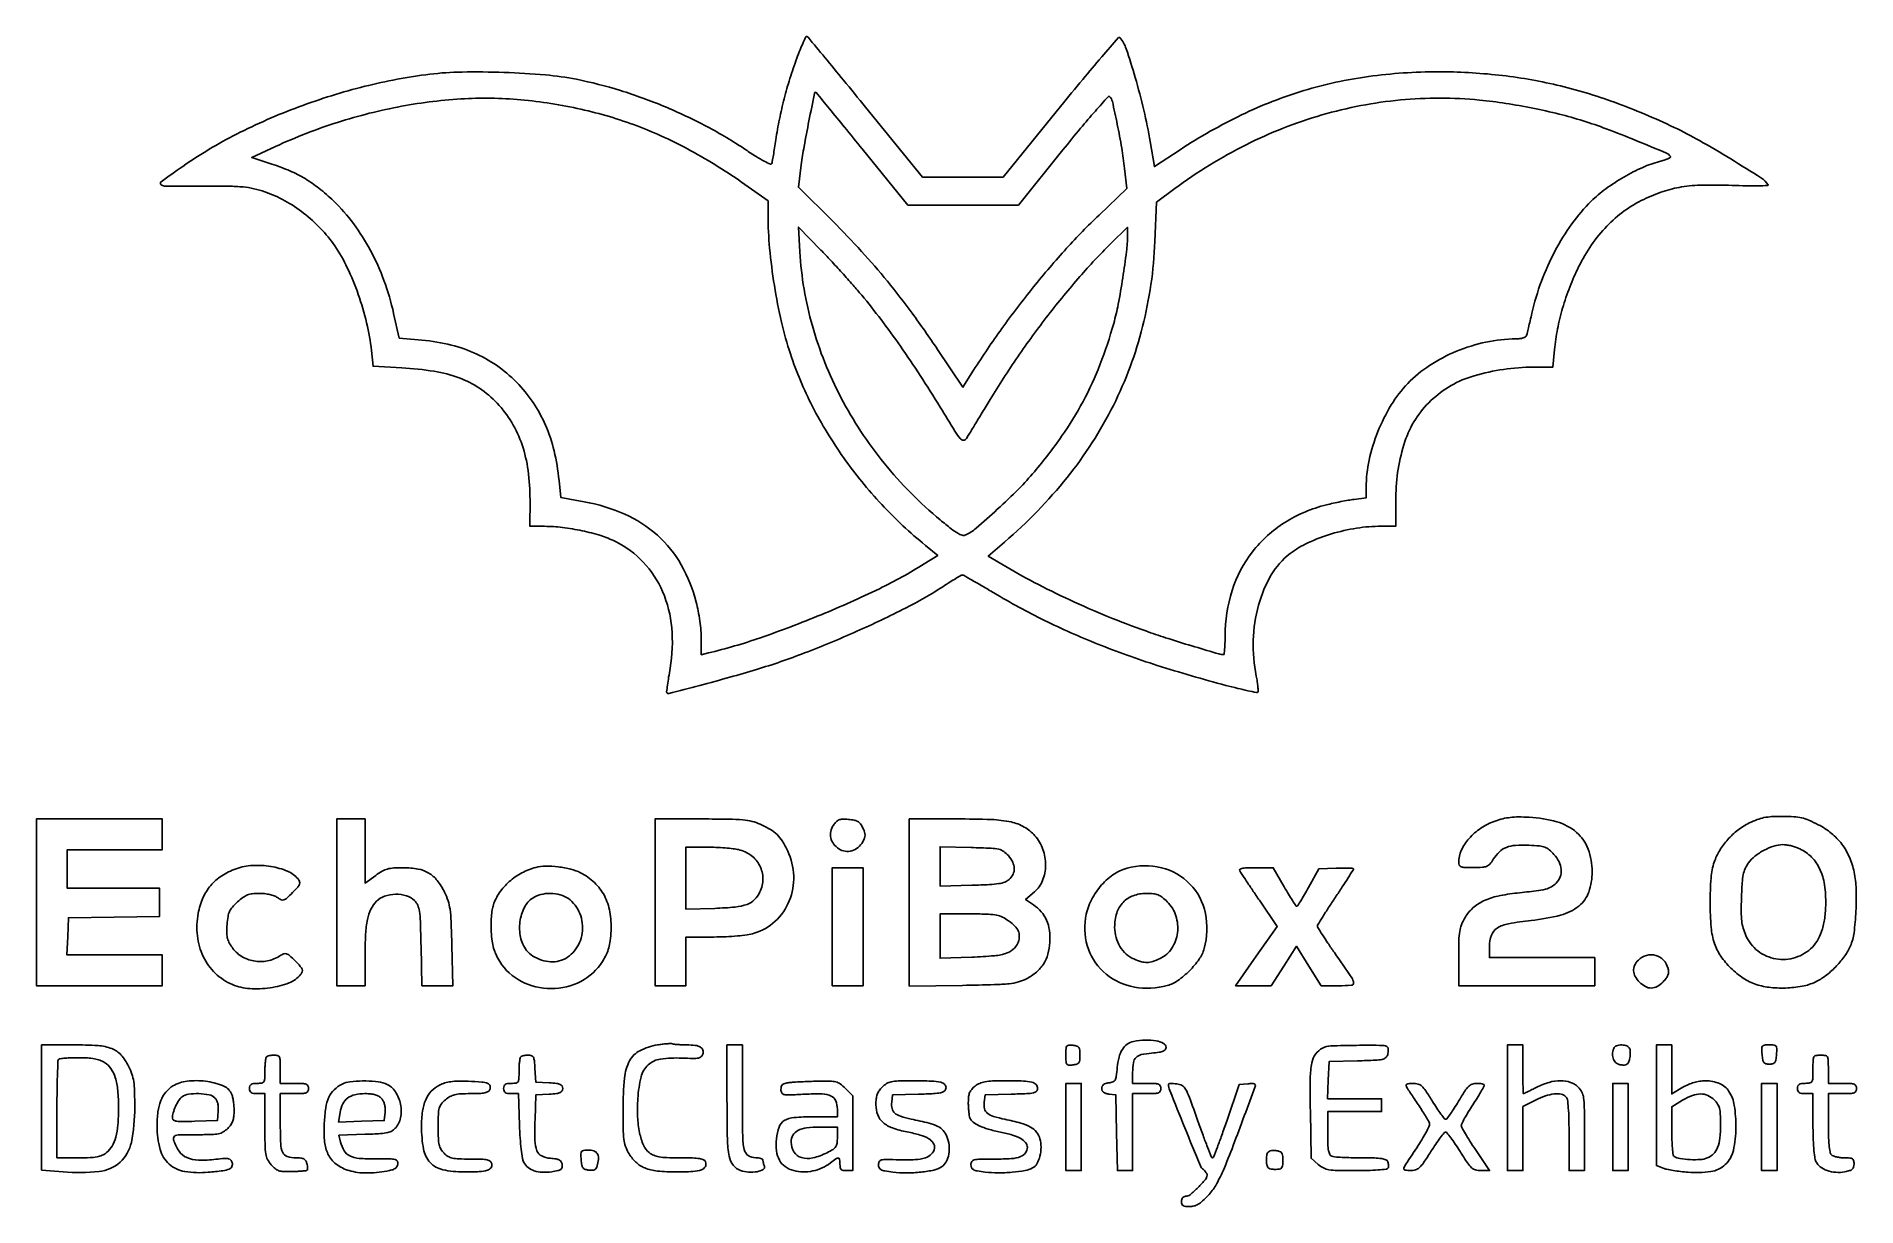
# Model space of a CAD drawing. Extents: x 777 to 1486, y 441 to 897.
import ezdxf

# ---------------------------------------------------------------- set-up
doc = ezdxf.new("R2010")
doc.units = 0

msp = doc.modelspace()

# ---------------------------------------------------------------- linework, layer by layer
for points in [[(1073.19569, 888.262459, 0.012359), (1070.51226, 880.387193, 0.012943), (1068.265485, 872.508637, 0.013014), (1066.440251, 864.566337, 0.01282), (1065.020511, 856.5, -0.002096), (1064.535026, 853.347027, -0.002808), (1064.066754, 850.492298, -0.001948), (1063.651434, 848.102895, -0.029329), (1063.455279, 847.28229, -0.451446), (1062.896629, 847.02648, -0.016535), (1060.538447, 848.170757, -0.018553), (1057.377985, 849.988447, -0.00797), (1053.293776, 852.635066, 0.025854), (1038.169832, 861.684762, 0.023298), (1021.666523, 869.473057, 0.023281), (1004.497032, 875.697533, 0.025712), (987.378566, 880.065478, 0.028526), (975.30712, 881.78362, 0.01238), (959.115584, 882.749579, 0.012416), (942.795118, 882.912768, 0.026647), (930.241229, 882.056344, 0.031362), (904.892863, 877.336275, 0.027564), (879.188944, 869.331083, 0.027963), (854.949285, 858.710846, 0.035529), (834, 846.156573, 0.003212), (825.599001, 840.192754, 0.457102), (825.502432, 839.117217, 0.202414), (826.93822, 838.504375, 0.001239), (841.41072, 838.482502, -0.003465), (851.962988, 838.419573, -0.019451), (857.598779, 838.127425, -0.033407), (861.716053, 837.473634, -0.027375), (866, 836.24639, -0.042989), (873.728397, 832.798202, -0.038263), (881.079088, 827.960395, -0.037823), (887.689889, 821.994368, -0.039613), (893.215526, 815.186744, -0.039904), (898.106539, 806.701036, -0.026594), (902.37442, 796.316227, -0.025983), (905.635104, 785.178411, -0.031005), (907.495011, 774.398636), (908.161872, 768.297272), (919.330936, 767.67949, -0.025515), (931.91842, 766.336704, -0.049243), (941.712471, 763.776328, -0.058686), (949.625644, 759.743325, -0.057612), (956.439939, 753.960756, -0.053289), (962.158317, 746.368634, -0.052829), (966.162528, 737.717863, -0.048466), (968.506129, 727.757607, -0.033971), (969.270421, 716.25), (969.254046, 706), (974.877023, 705.965112, -0.029077), (981.919964, 705.511324, -0.021967), (989.56562, 704.227158, -0.022373), (996.794093, 702.342331, -0.039435), (1002.524222, 700.06269, -0.090309), (1013.387697, 692.014861, -0.086504), (1020.912448, 680.541971, -0.080251), (1024.483611, 666.424085, -0.064103), (1023.848255, 650.71914, 0.003716), (1023.269857, 647.158434, 0.00589), (1022.83307, 644.099245, 0.001803), (1022.496968, 641.455078, 0.209333), (1022.594127, 641.129352, 0.287528), (1023.327645, 640.895794, 0.000601), (1035.379829, 644.010408, 0.004311), (1047.158173, 647.178017, 0.006245), (1057.5, 650.194781, 0.01765), (1076.226179, 656.642763, 0.012894), (1096.551876, 665.061901, 0.013079), (1115.56012, 674.118626, 0.025854), (1130.04042, 682.457527, -0.00373), (1132.776049, 684.198391, -0.005674), (1135.180397, 685.665649, -0.002318), (1137.252861, 686.885345, -0.132595), (1137.677611, 687, -0.12896), (1138.122336, 686.883357, -0.000902), (1141.551726, 684.943377, -0.003406), (1145.469371, 682.682421, -0.002164), (1150.002126, 679.998729, 0.020582), (1169.608956, 669.345048, 0.019359), (1190.424655, 660.102556, 0.017703), (1213.597361, 651.807558, 0.012227), (1240.345968, 644.002859, 0.005106), (1244.926341, 642.837033, 0.008107), (1248.872826, 641.942871, 0.003), (1252.248926, 641.2564, 0.250022), (1252.738806, 641.405472, 0.212876), (1252.909532, 641.851045, 0.010419), (1252.789324, 643.463316, 0.015382), (1252.54108, 645.422773, 0.010353), (1252.142838, 647.642953, -0.057673), (1250.983207, 661.586693, -0.059506), (1253.06746, 675.273948, -0.064451), (1258.024244, 687.040093, -0.098497), (1265.334995, 695.311979, -0.054365), (1272.454577, 699.599196, -0.035256), (1281.44807, 703.014276, -0.034105), (1291.253416, 705.250661, -0.039017), (1300.837968, 706.000392), (1306.5, 706.000785), (1306.532622, 717.250392, -0.079464), (1310.077395, 739.009057, -0.123806), (1320.219389, 754.956389, -0.119009), (1337.039588, 764.611276, -0.070013), (1360.106401, 767.965112), (1367.712801, 768), (1368.344015, 774.791609, -0.025153), (1369.500097, 782.822709, -0.02259), (1371.486511, 790.9953, -0.022157), (1374.249802, 799.118004, -0.021874), (1377.731548, 807, -0.035079), (1382.762666, 815.590117, -0.041844), (1388.689044, 822.865055, -0.043782), (1395.486366, 828.779435, -0.04582), (1403.111156, 833.31857, -0.030178), (1410.711493, 836.398848, -0.042126), (1417.831502, 838.145094, -0.034801), (1426.105558, 838.864563, -0.013645), (1437.566171, 838.748515, 0.005021), (1443.063599, 838.597995, 0.008835), (1447.608785, 838.599531, 0.003758), (1451.336958, 838.694705, 0.57633), (1451.500332, 838.999463, 0.113382), (1448.92092, 841.610146, 0.004121), (1436.985422, 849.049659, 0.008388), (1424.759633, 856.251869, 0.017714), (1415, 861.334913, 0.023713), (1391.719865, 871.104294, 0.029672), (1369.280042, 877.814832, 0.030442), (1346.69603, 881.700574, 0.027388), (1322.990991, 883, 0.034008), (1295.916717, 881.156368, 0.039379), (1270.673988, 875.651982, 0.039126), (1246.470634, 866.219065, 0.032828), (1222.5, 852.63817), (1212.5, 846.070711), (1210.84974, 855.785356, 0.015645), (1208.369481, 868.048938, 0.0134), (1205.012313, 880.789788, 0.010289), (1201.488048, 891.983551, 0.098694), (1199.006066, 896.294941, 0.454861), (1198.458228, 896.293803, 0.000871), (1191.945061, 888.765042, 0.004621), (1184.571812, 880.050418, 0.002751), (1175.945893, 869.544941), (1153.581667, 842), (1137.85663, 842), (1122.131592, 842), (1099.960545, 869.25, 0.000969), (1091.411364, 879.716153, 0.001572), (1084.101869, 888.57241, 0.0002), (1077.567631, 896.432433, 0.128078), (1077.107372, 896.762459, 0.38884), (1076.742138, 896.618949, 0.005851), (1075.676939, 894.373848, 0.012208), (1074.483055, 891.603403, 0.007339)], [(967.144045, 871.950865, -0.03144), (990.545526, 868.082521, -0.035694), (1012.275839, 861.407232, -0.034958), (1033.214078, 851.568278, -0.028034), (1054.25, 838.226269), (1062, 832.678527), (1062.000836, 827.089263, 0.023603), (1062.609421, 814.245205, 0.016242), (1064.456018, 799.786302, 0.016245), (1067.236374, 785.483225, 0.023676), (1070.684084, 773.113578, 0.039462), (1079.290473, 752.646322, 0.034429), (1091.354493, 732.780991, 0.033897), (1106.251894, 714.447448, 0.035233), (1123.310927, 698.547995), (1128.121855, 694.659225), (1122.810927, 691.327492, -0.027745), (1105.348627, 681.678635, -0.014452), (1082.629975, 671.521525, -0.014424), (1059.035909, 662.568428, -0.024395), (1038.75, 656.624007), (1036, 655.961896), (1036, 662.320985, 0.023323), (1035.860603, 665.307746, 0.011522), (1035.419713, 669.080992, 0.011408), (1034.781364, 672.982549, 0.016351), (1034.024555, 676.403989, 0.066711), (1028.128208, 691.012991, 0.081093), (1018.873456, 702.48865, 0.078771), (1006.212608, 710.658869, 0.058794), (990.3059, 715.551576), (981.254934, 717.207472), (980.581815, 723.853736, 0.033223), (978.644044, 735.324187, 0.043867), (975.296226, 745.377528, 0.046473), (970.439335, 754.225661, 0.045455), (964, 762.095839, 0.047102), (956.164869, 768.696312, 0.04961), (947.362585, 773.583077, 0.046673), (937.295942, 776.856457, 0.034208), (925.681133, 778.644179), (918.342606, 779.264511), (916.159992, 788.882256, 0.031858), (912.390689, 801.660158, 0.03521), (907.126313, 813.418975, 0.036743), (900.511299, 823.858849, 0.042277), (892.712105, 832.702265, 0.022887), (887.075361, 837.624083, 0.033225), (881.647007, 841.382618, 0.033083), (875.750731, 844.40026, 0.022425), (868.691973, 847.073717), (860.852216, 849.647434), (870.176108, 853.933329, -0.030438), (894.333415, 863.303266, -0.031369), (919.209461, 869.56071, -0.032437), (943.810619, 872.498728, -0.038763)], [(1098.61316, 853), (1116.445331, 831), (1137.972665, 831.054475), (1159.5, 831.108949), (1176.871122, 852.633352, -0.003952), (1183.723891, 860.988576, -0.007128), (1189.489813, 867.709287, -0.002131), (1194.443786, 873.271774, -0.429982), (1195.110379, 873.289621, -0.142767), (1196.11338, 871.461386, -0.003941), (1198.023228, 862.513355, -0.008956), (1199.74898, 853.265495, -0.014603), (1200.841914, 845.35966), (1201.695422, 837.5), (1190.906103, 827.211469, 0.018398), (1178.269479, 814.240984, 0.014079), (1165.399404, 799.18901, 0.013789), (1153.074448, 783.032835, 0.015203), (1142.070783, 766.729504), (1137.885861, 760.103149), (1128.033485, 774.801574, 0.010153), (1118.1033, 788.984733, 0.013562), (1108.489646, 801.416734, 0.013931), (1098.432666, 813.04114, 0.011759), (1087.172371, 824.779661), (1073.820101, 838.059323), (1074.940136, 846.779661, -0.012517), (1076.035692, 853.894908, -0.004655), (1077.918789, 863.840921, -0.000655), (1080.075867, 874.607217, -0.357046), (1080.555792, 875, -0.22449), (1080.70593, 874.929014, -0.000048), (1085.953037, 868.5375, -0.000958), (1091.759538, 861.435509, -0.000579)], [(1339.144045, 871.97414, -0.013054), (1349.339558, 870.694639, -0.011668), (1359.845642, 868.844832, -0.01181), (1370.103038, 866.537766, -0.014527), (1379.548102, 863.883996, -0.014741), (1388.448184, 860.811217, -0.006467), (1400.055589, 856.244192, -0.002), (1411.956057, 851.32756, -0.156621), (1413.487113, 850.020852, -0.408236), (1413.402319, 849.644488, -0.034306), (1412.442421, 849.113294, -0.03044), (1411.024538, 848.55355, -0.017116), (1409.245373, 848.040201, 0.044016), (1402.718851, 845.770742, 0.025847), (1395.359614, 841.992539, 0.025617), (1388.290912, 837.389473, 0.037447), (1382.628075, 832.587773, 0.042312), (1375.092253, 823.786107, 0.034028), (1368.51849, 813.194443, 0.03289), (1363.227371, 801.399493, 0.032785), (1359.522071, 789, -0.001007), (1358.83798, 786.036288, -0.001326), (1358.201389, 783.335938, -0.000958), (1357.657415, 781.074778, -0.012817), (1357.434791, 780.25, -0.197067), (1357.037828, 779.757518, -0.050847), (1356.079417, 779.350471, -0.042999), (1354.781532, 779.068302, -0.029735), (1353.281385, 778.965112, 0.049778), (1341.644508, 777.695191, 0.045688), (1330.132749, 774.140693, 0.04657), (1319.682077, 768.648459, 0.057245), (1311.197462, 761.627121, 0.054343), (1304.71733, 753.217695, 0.041952), (1299.532427, 742.859778, 0.041858), (1296.137914, 731.751934, 0.053279), (1295, 721.103431), (1295, 717.122546), (1290.25, 716.46584, 0.009981), (1288.00415, 716.109523, 0.004771), (1285.132812, 715.566687, 0.004728), (1282.143985, 714.942611, 0.006716), (1279.5, 714.327077, 0.079309), (1263.270713, 707.456861, 0.088724), (1250.696557, 696.073838, 0.087969), (1242.772853, 680.950153, 0.076418), (1240.014781, 663.25, -0.007167), (1239.969263, 660.470138, -0.011902), (1239.841557, 658.129688, -0.005567), (1239.668618, 656.201426, -0.385052), (1239.44584, 656, -0.071544), (1237.525686, 656.276163, -0.001467), (1228.17909, 659.051276, -0.003921), (1218.781918, 661.951958, -0.006726), (1211, 664.536787, -0.012059), (1196.135352, 670.102398, -0.011551), (1181.339171, 676.453884, -0.011847), (1167.277245, 683.285991, -0.014955), (1154.625967, 690.294159), (1147.751934, 694.375305), (1154.125967, 699.84766, 0.045973), (1178.51031, 725.020703, 0.053462), (1196.508471, 753.052117, 0.054545), (1207.890637, 783.758469, 0.051246), (1212.67623, 816.857151), (1213.309114, 832.214302), (1220.430325, 837.480686, -0.042546), (1248.191868, 854.567518, -0.046011), (1277.741693, 866.189912, -0.047011), (1308.322002, 872.033754, -0.04844)], [(1098.493384, 795.9432, -0.011404), (1105.994635, 786.500636, -0.009395), (1113.5715, 776.102804, -0.008806), (1121.244844, 764.724525, -0.007255), (1129.036617, 752.329698, 0.002051), (1134.769411, 742.995974, 0.036281), (1136.846122, 740.13227, 0.219824), (1138.127085, 739.532232, 0.262575), (1139.275882, 740.172185, 0.000827), (1140.193937, 741.678565, 0.000069), (1142.567887, 745.589587, 0.000092), (1145.398297, 750.255996, 0.000071), (1148.483104, 755.345558, -0.014669), (1159.225962, 771.955941, -0.013841), (1171.126477, 788.23987, -0.014276), (1183.440333, 803.240793, -0.019516), (1195.417323, 815.971112), (1202, 822.442223), (1202, 819.272328, -0.0309), (1201.60827, 812.939776, -0.007922), (1200.181907, 802.774437, -0.00838), (1198.384871, 792.430337, -0.021197), (1196.636056, 785, -0.024258), (1191.271267, 768.921533, -0.030195), (1184.691436, 754.60945, -0.029805), (1176.359125, 741.04609, -0.022655), (1165.718355, 727.215524, -0.021143), (1159.613653, 720.574745, -0.010223), (1151.281423, 712.580339, -0.007655), (1143.031904, 705.213199, -0.070527), (1139.011794, 702.620372, -0.175206), (1137.659128, 702.504959, -0.067035), (1135.88984, 703.243934, -0.034382), (1133.331572, 704.987574, -0.007047), (1129.080737, 708.432659, -0.048249), (1107.246727, 730.539044, -0.05015), (1090.373067, 756.150405, -0.0513), (1079.240281, 784.036607, -0.055473), (1074.393447, 812.878371), (1073.857342, 822.5), (1082.544701, 813.5838, -0.005729), (1086.398737, 809.536489, -0.003604), (1090.813163, 804.723941, -0.003617), (1095.088229, 799.926035, -0.006618)], [(894, 559.5), (894, 527), (899.5, 527), (905, 527), (905.023857, 538.25, -0.01129), (905.24323, 547.130081, -0.038631), (905.95993, 552.856898, -0.060571), (907.2953, 556.850128, -0.08563), (909.452934, 559.907479, -0.113754), (912.654674, 561.909744, -0.077865), (916.891981, 562.667294, -0.078869), (921.101611, 562.091587, -0.123488), (924.222222, 560.224989, -0.089671), (925.516213, 558.36226, -0.070852), (926.211547, 556.004745, -0.02828), (926.568153, 551.99941, -0.002888), (926.820393, 542.474989), (927.140786, 527), (933.189869, 527), (939.238953, 527), (938.837683, 542.76738, 0.00385), (938.529146, 552.073161, 0.024151), (938.105839, 556.809677, 0.044032), (937.340826, 560.145508, 0.036668), (935.968206, 563.515935, 0.051751), (933.117081, 568.028814, 0.092241), (929.825456, 570.915608, 0.088927), (925.628418, 572.488772, 0.045339), (920.002155, 573, 0.01483), (916.162681, 572.886098, 0.052782), (913.738913, 572.483056, 0.062446), (911.66925, 571.620249, 0.026808), (909.150038, 569.993728), (905, 566.987455), (905, 579.493728), (905, 592), (899.5, 592), (894, 592)], [(1018, 559.5), (1018, 527), (1024, 527), (1030, 527), (1030, 536.5), (1030, 546), (1040.818499, 546, 0.010364), (1045.611369, 546.099357, 0.012926), (1050.054107, 546.398829, 0.014143), (1053.85659, 546.862886, 0.034751), (1056.602754, 547.474671, 0.115681), (1064.786799, 552.149807, 0.109195), (1070.247675, 560.06522, 0.105539), (1071.976255, 569.779943, 0.101574), (1069.631966, 579.5, 0.02706), (1067.572756, 583.330859, 0.06229), (1065.540109, 585.887326, 0.061485), (1062.923544, 587.883958, 0.025796), (1058.982017, 589.923053, 0.046892), (1055.794154, 591.022549, 0.037081), (1052.194406, 591.619303, 0.019143), (1046.786332, 591.900092, 0.003097), (1036.25, 591.978038), (1018, 592)], [(1087.448607, 589.561908, 0.093219), (1086.423405, 587.096894, 0.109665), (1086.449196, 584.57301, 0.106728), (1087.548574, 582.245801, 0.084394), (1089.593374, 580.346862, 0.105027), (1092.072834, 579.383023, 0.112255), (1094.667309, 579.544369, 0.106734), (1097.036118, 580.833368, 0.087302), (1098.866039, 583.070401, 0.033475), (1099.573982, 584.556615, 0.093607), (1099.792111, 585.685057, 0.086616), (1099.591168, 586.866118, 0.025995), (1098.889505, 588.557198, 0.045562), (1097.969368, 590.105034, 0.104621), (1096.96848, 591.009637, 0.087857), (1095.573236, 591.520783, 0.02581), (1093.301375, 591.804623, 0.022819), (1090.986055, 591.867275, 0.087057), (1089.573479, 591.592305, 0.109318), (1088.511856, 590.891133, 0.047356)], [(1117, 559.412613), (1117, 526.825227), (1137.75, 527.175715, 0.002358), (1150.225448, 527.445301, 0.019066), (1155.93883, 527.814033, 0.042058), (1159.543582, 528.49475, 0.054516), (1162.665785, 529.740462, 0.053385), (1166.526241, 532.35457, 0.074982), (1169.263306, 535.480204, 0.074547), (1170.967291, 539.288605, 0.05208), (1171.754417, 543.934603, 0.049275), (1171.593316, 548.574124, 0.069587), (1170.483213, 552.552248, 0.074716), (1168.405764, 555.864098, 0.068312), (1165.389177, 558.536617), (1162.278355, 560.6131), (1165.717025, 563.55655, 0.121222), (1168.916553, 568.0234, 0.093017), (1170.082611, 573.933282, 0.088312), (1169.037207, 580.140122, 0.094657), (1165.92063, 585.437616, 0.082077), (1161.76837, 588.840094, 0.078013), (1156.67013, 590.799802, 0.043845), (1148.991817, 591.753942, 0.008999), (1135.321861, 592), (1117, 592)], [(1345.196048, 591.168645, 0.060562), (1339.615061, 588.371521, 0.066023), (1335.046452, 584.385272, 0.072755), (1332.031971, 579.746425, 0.10817), (1331, 575.032119, 0.117384), (1331.257321, 573.951156, 0.194824), (1331.952651, 573.34306, 0.076393), (1333.413521, 573.075333, 0.008866), (1336.75, 573.03852, 0.01328), (1340.218074, 573.153901, 0.083704), (1341.935809, 573.550365, 0.117362), (1343.156153, 574.435484, 0.037064), (1344.501952, 576.25996, -0.061079), (1346.874556, 579.173317, -0.097376), (1349.568186, 580.904404, -0.078244), (1353.141303, 581.706754, -0.028165), (1358.367151, 581.750662, -0.011909), (1362.440177, 581.458003, -0.063625), (1364.609353, 580.966951, -0.088376), (1366.244899, 580.017431, -0.034837), (1368.117151, 578.194915, -0.067451), (1370.091396, 575.274919, -0.094952), (1370.929199, 572.253326, -0.10766), (1370.549162, 569.42042, -0.109826), (1369.025436, 567.025436, -0.067917), (1367.096073, 565.559416, -0.066107), (1364.827053, 564.64754, -0.032278), (1361.245962, 563.975257, -0.004612), (1353.822234, 563.141715, 0.027288), (1346.303861, 561.950375, 0.05715), (1340.701941, 560.057266, 0.072295), (1336.554114, 557.313554, 0.078149), (1333.485866, 553.566094, 0.036552), (1332.120229, 550.788949, 0.056045), (1331.400681, 548.208841, 0.033992), (1331.079019, 544.723953, 0.006021), (1331, 538.162142), (1331, 527), (1357.5, 527), (1384, 527), (1384, 532.5), (1384, 538), (1363.5, 538), (1343, 538), (1343, 542.325686, -0.086101), (1343.765871, 546.740221, -0.169194), (1345.976355, 549.480614, -0.095418), (1350.421392, 551.187072, -0.017017), (1359.270834, 552.454569, 0.03555), (1370.718933, 554.529503, 0.106365), (1377.80038, 558.058335, 0.141216), (1381.66173, 563.513272, 0.084049), (1383, 571.418273, 0.088834), (1381.421792, 580.23104, 0.126215), (1376.912097, 586.745534, 0.109784), (1369.278189, 590.871384, 0.056432), (1358.5, 592.655639, 0.013267), (1354.3294, 592.758999, 0.027395), (1351.074206, 592.57478, 0.031795), (1348.187904, 592.064822, 0.0263)], [(1444.198715, 590.411734, 0.0491), (1439.766006, 587.63002, 0.045266), (1435.827264, 583.967927, 0.045969), (1432.669229, 579.721363, 0.054847), (1430.554276, 575.205272, 0.06379), (1429.291078, 569.005238, 0.019287), (1428.954113, 559.385059, 0.019371), (1429.361844, 549.750475, 0.06192), (1430.667197, 543.463322, 0.067604), (1433.130975, 538.5327, 0.049332), (1437.067158, 533.830805, 0.049085), (1441.875834, 529.96495, 0.06468), (1446.9374, 527.520792, 0.055783), (1452.579757, 526.322692, 0.03757), (1459.169739, 526.17321, 0.038034), (1465.54411, 526.996572, 0.068537), (1470.5, 528.757179, 0.04819), (1474.393134, 531.277426, 0.034701), (1478.217431, 534.77071, 0.035074), (1481.461496, 538.692438, 0.055276), (1483.594045, 542.5, 0.068185), (1484.992508, 547.674536, 0.019275), (1485.738362, 556.009258, 0.020126), (1485.828815, 564.657152, 0.043754), (1485.05285, 571.245421, 0.050594), (1483.192944, 577.13689, 0.060095), (1480.261179, 582.175894, 0.060185), (1476.219395, 586.367427, 0.050973), (1471.073361, 589.75, 0.0173), (1467.366602, 591.517975, 0.045477), (1464.573303, 592.442271, 0.043024), (1461.571077, 592.873525, 0.014169), (1457.108972, 593, 0.013915), (1452.903658, 592.882942, 0.035565), (1449.88203, 592.497863, 0.041154), (1447.211588, 591.72962, 0.024986)], [(1463.282119, 580.623161, -0.085996), (1467.981389, 577.572016, -0.087802), (1471.34022, 573.137173, -0.074734), (1473.333603, 567.198762, -0.043454), (1473.994423, 559.69282, -0.027986), (1473.679397, 553.970626, -0.044162), (1472.706948, 549.154153, -0.051852), (1471.079078, 545.206281, -0.069965), (1468.792178, 542.098638, -0.12081), (1462.223885, 538.015096, -0.122686), (1454.551078, 537.464629, -0.123448), (1447.552423, 540.574811, -0.12324), (1442.843645, 546.620561, -0.03415), (1441.814183, 549.45663, -0.041569), (1441.261785, 552.226679, -0.028882), (1441.063783, 555.758935, -0.007887), (1441.161674, 561.343889, -0.007154), (1441.434851, 567.077494, -0.034503), (1441.860746, 570.312593, -0.056817), (1442.612757, 572.633152, -0.048198), (1443.901069, 574.866528, -0.071179), (1446.393652, 577.480343, -0.044659), (1449.93823, 579.791295, -0.044841), (1453.808687, 581.422576, -0.075483), (1457.282119, 581.978038, -0.038294), (1458.578037, 581.888925, -0.019223), (1460.192243, 581.589102, -0.018967), (1461.846766, 581.148933, -0.026595)], [(1050.5, 580.029231, -0.10345), (1055.416413, 577.756817, -0.116169), (1058.769328, 573.779049, -0.117502), (1059.971435, 568.761153, -0.107594), (1058.845874, 563.561076, -0.092361), (1056.745072, 560.566312, -0.106993), (1053.80212, 558.714277, -0.063763), (1049.182137, 557.675502, -0.014936), (1041.25, 557.167608), (1030, 556.784148), (1030, 568.892074), (1030, 581), (1038.25, 580.976143, -0.009691), (1041.701938, 580.899244, -0.008873), (1045.251562, 580.688147, -0.008911), (1048.41322, 580.386991, -0.028509)], [(1155.588872, 577.694236, -0.062276), (1157.276283, 575.149369, -0.107366), (1157.895508, 572.695654, -0.12199), (1157.412714, 570.42486, -0.095843), (1155.898213, 568.404988, -0.094833), (1154.238752, 567.393899, -0.051315), (1151.916903, 566.787216, -0.026669), (1148.229698, 566.418329, -0.004913), (1141.398213, 566.168443), (1129, 565.836887), (1129, 573.502192), (1129, 581.167498), (1141.088872, 580.833749, -0.00374), (1148.852336, 580.561287, -0.042692), (1151.888927, 580.170793, -0.100792), (1153.779157, 579.339939, -0.061543)], [(854.759081, 572.577067, 0.056728), (849.169607, 569.834552, 0.07461), (844.898223, 566.100162, 0.074111), (841.89121, 561.255366, 0.055082), (840.042981, 555.226639, 0.074023), (839.694241, 546.434347, 0.085319), (841.997854, 538.373517, 0.089645), (846.729417, 531.848431, 0.092486), (853.399009, 527.477368, 0.082803), (860.085777, 525.90842, 0.053048), (868.073119, 526.234167, 0.054459), (875.391858, 528.146414, 0.129775), (879.922736, 531.398082, 0.086009), (880.539356, 532.478516, 0.184564), (880.522342, 533.423145, 0.089226), (879.802021, 534.569501, 0.011602), (877.799776, 536.66689, 0.010943), (875.557953, 538.812672, 0.103856), (874.421354, 539.485753, 0.179363), (873.379129, 539.457327, 0.047629), (871.87704, 538.680269, -0.095368), (867.001724, 536.719242, -0.092295), (861.687551, 536.675647, -0.094483), (856.815615, 538.533265, -0.105936), (853.195555, 542, -0.032809), (851.988855, 544.057853, -0.062737), (851.351995, 545.861408, -0.054363), (851.132633, 547.932621, -0.019268), (851.256863, 550.914758, -0.021709), (851.637465, 553.978928, -0.067301), (852.254635, 555.964304, -0.071579), (853.354182, 557.647335, -0.026847), (855.33125, 559.664758, -0.025262), (857.456184, 561.423211, -0.066124), (859.182804, 562.386146, -0.067333), (861.082297, 562.855445, -0.026944), (863.762809, 563, -0.027498), (865.84204, 562.885565, -0.028774), (867.864381, 562.54363, -0.030889), (869.624418, 562.024568, -0.065711), (870.881367, 561.37054, 0.045405), (872.367941, 560.518863, 0.18904), (873.380125, 560.462278, 0.107141), (874.490211, 561.114624, 0.01016), (876.77661, 563.309943, 0.011512), (878.792039, 565.420375, 0.088684), (879.518109, 566.572201, 0.184556), (879.537554, 567.51886, 0.08694), (878.922736, 568.597881, 0.122823), (874.794552, 571.639648, 0.056907), (868.343277, 573.473134, 0.0544), (861.162271, 573.865018, 0.072285)], [(971.5, 573.119102, 0.059734), (966.061073, 570.977544, 0.057747), (961.214292, 567.591507, 0.059509), (957.399332, 563.300651, 0.072402), (954.998172, 558.49446, 0.043736), (954.555471, 556.615227, 0.016168), (954.252201, 553.909208, 0.015844), (954.109403, 550.910737, 0.018089), (954.167619, 548.039338, 0.018167), (954.504721, 544.416262, 0.038405), (955.08109, 541.656358, 0.041837), (956.035324, 539.16867, 0.025964), (957.540746, 536.424869, 0.136701), (965.898064, 528.711554, 0.119103), (977.504578, 525.913782, 0.119045), (989.11249, 528.723991, 0.136479), (997.472834, 536.446835, 0.025715), (999.016917, 539.257779, 0.044422), (999.961232, 541.750594, 0.039551), (1000.514818, 544.564288, 0.016189), (1000.837235, 548.447884, 0.056546), (1000.375508, 555.823906, 0.07745), (998.222788, 562.107124, 0.081836), (994.378275, 567.185596, 0.072065), (988.948221, 571.026416, 0.057298), (985.164281, 572.438937, 0.030869), (980.261528, 573.336588, 0.030901), (975.335827, 573.620542, 0.062978)], [(1201.838354, 572.818204, 0.089724), (1196.335968, 570.232974, 0.064988), (1191.360802, 565.616756, 0.062981), (1187.594105, 559.704, 0.072422), (1185.638349, 553.309764, 0.125381), (1186.816222, 541.233278, 0.134828), (1193.637001, 531.571816, 0.129472), (1204.688814, 526.496263, 0.111226), (1217.5, 527.118499, 0.086742), (1221.643559, 529.085036, 0.042332), (1226.130032, 532.869968, 0.042332), (1229.914964, 537.356441, 0.086742), (1231.881501, 541.5, 0.118774), (1232.343079, 555.219025, 0.141384), (1226.34039, 566.645284, 0.143845), (1215.270966, 572.989764, 0.124379)], [(1245.70031, 571.737737, 0.006094), (1246.266411, 570.867815, 0.000266), (1248.282976, 567.853539, 0.000451), (1250.679605, 564.282249, 0.000322), (1253.369396, 560.287476), (1260.238792, 550.099478), (1252.162228, 538.549739), (1244.085665, 527), (1250.999744, 527), (1257.913824, 527), (1262.867788, 534.687417), (1267.821752, 542.374834), (1272.660876, 534.69249), (1277.5, 527.010146), (1284.285184, 527.005073, 0.018975), (1289.265225, 527.190401, 0.430887), (1290.077627, 528.191005, 0.117657), (1289.323627, 530.158483, 0.001919), (1282.570803, 539.94393, -0.00389), (1280.052566, 543.624025, -0.005934), (1277.930173, 546.860281, -0.002412), (1276.164966, 549.652432, -0.140651), (1276, 550.227265, -0.137775), (1276.163465, 550.809237, -0.00201), (1278.05625, 553.884886, -0.005337), (1280.317177, 557.440603, -0.003476), (1283, 561.5, 0.002401), (1285.683211, 565.541062, 0.003781), (1287.94375, 569.038628, 0.001024), (1289.880975, 572.100082, 0.141464), (1290, 572.512355, 0.393794), (1289.792564, 572.734892, 0.007048), (1288.02081, 572.834432, 0.013427), (1285.845813, 572.867443, 0.008046), (1283.262333, 572.79569), (1276.524666, 572.5), (1272.512333, 565.268993, -0.00555), (1270.933074, 562.495865, -0.008758), (1269.510697, 560.156515, -0.003514), (1268.256969, 558.204142, -0.244641), (1267.928339, 558.018993, -0.259107), (1267.596173, 558.189334, -0.003373), (1266.264072, 560.208704, -0.008699), (1264.751693, 562.62639, -0.005475), (1263.065507, 565.5), (1258.774335, 573), (1251.837477, 573, 0.007555), (1248.364788, 572.947523, 0.043183), (1246.535074, 572.733329, 0.143441), (1245.769389, 572.327097, 0.354521)], [(984.905213, 560.426304, -0.142402), (989.042335, 554.225813, -0.129507), (989.411538, 546.525185, -0.135363), (985.966854, 539.888523, -0.160738), (979.812119, 536.492576, -0.079352), (976.41243, 536.40051, -0.062292), (972.840125, 537.334471, -0.063325), (969.669346, 539.094047, -0.089652), (967.453318, 541.430902, -0.105706), (965.450429, 546.603851, -0.082182), (965.481972, 552.652815, -0.086469), (967.41459, 558.086535, -0.14061), (970.881475, 561.496912, -0.077182), (974.342844, 562.73589, -0.066566), (978.202418, 562.95512, -0.067964), (981.904527, 562.158634, -0.088196)], [(1217.473903, 559.726097, -0.118344), (1220.842929, 554.228694, -0.109904), (1221.472387, 547.642733, -0.114617), (1219.263053, 541.625412, -0.137764), (1214.733833, 537.677985, -0.027708), (1211.817521, 536.487174, -0.077409), (1209.649293, 536.097651, -0.077319), (1207.46385, 536.385784, -0.027598), (1204.489778, 537.439824, -0.084786), (1201.467416, 539.355581, -0.0733), (1199.072859, 542.254857, -0.069987), (1197.532288, 545.855805, -0.066008), (1197.003738, 549.815741, -0.075824), (1197.837091, 555.311364, -0.113211), (1200.272643, 559.493907, -0.117934), (1204.201353, 562.086093, -0.087077), (1209.35, 562.995033, -0.024756), (1212.080389, 562.862567, -0.071266), (1213.917575, 562.412451, -0.073416), (1215.523782, 561.473223, -0.027432)], [(1155.008288, 552.75, -0.029358), (1157.734809, 550.64898, -0.084195), (1159.247055, 548.807555, -0.112494), (1159.826853, 546.903034, -0.079511), (1159.631377, 544.667427, -0.125419), (1158.014812, 541.675985, -0.121651), (1155.146971, 539.78183, -0.063673), (1150.193641, 538.703145, -0.013493), (1141.355988, 538.16991), (1129, 537.75856), (1129, 546.37928), (1129, 555), (1140.352117, 555, -0.005499), (1146.941073, 554.927537, -0.032595), (1150.3725, 554.627687, -0.059401), (1152.74345, 553.968973, -0.052095)], [(1401, 537, 0.082698), (1399.539371, 534.955674, 0.127814), (1399.108061, 532.839997, 0.118532), (1399.754455, 530.666784, 0.065175), (1401.454545, 528.454545, 0.068646), (1403.77425, 526.697236, 0.131161), (1406.023072, 526.122039, 0.129093), (1408.284112, 526.740969, 0.065453), (1410.641232, 528.550323, 0.03165), (1411.867454, 529.942452, 0.078066), (1412.521928, 531.131892, 0.091037), (1412.725265, 532.348261, 0.055184), (1412.541045, 533.800323, 0.132307), (1410.810883, 536.970855, 0.135247), (1407.735698, 538.81134, 0.1347), (1404.141836, 538.820911, 0.130807)], [(779, 479.618277), (779, 455.236554), (787.377834, 454.538684, 0.046159), (801.390376, 454.666827, 0.159013), (809.594631, 458.299012, 0.162403), (813.977076, 466.013256, 0.048697), (815.307692, 479.642928, 0.006739), (815.221775, 486.017725, 0.030534), (814.895201, 489.719094, 0.046104), (814.192716, 492.574908, 0.031733), (812.903846, 495.65092, 0.066132), (809.939737, 500.055959, 0.120195), (806.396029, 502.517902, 0.076529), (801.020684, 503.692772, 0.015575), (791.25, 503.998446), (779, 504)], [(1018.866843, 503.979044, 0.076806), (1012.073697, 501.727403, 0.152689), (1008.06868, 497.793741, 0.100518), (1006.045923, 491.039692, 0.02266), (1005.5, 479, 0.004535), (1005.569534, 471.333381, 0.025323), (1005.851852, 467.234792, 0.04697), (1006.450635, 464.469966, 0.056062), (1007.535385, 462.035385, 0.068683), (1010.454343, 458.338206, 0.095697), (1013.984307, 456.053025, 0.071792), (1018.867827, 454.856024, 0.024263), (1026.200255, 454.5, 0.012904), (1032.668101, 454.66695, 0.069829), (1036.108382, 455.332312, 0.193286), (1037.562432, 456.588039, 0.213927), (1037.664167, 458.432783, 0.199001), (1036.90973, 459.227699, 0.065885), (1035.335991, 459.692303, 0.032635), (1032.619763, 459.938089, 0.006249), (1027.666243, 460, -0.007493), (1022.506583, 460.077324, -0.034336), (1019.52741, 460.372072, -0.05869), (1017.471203, 460.973391, -0.066288), (1015.701585, 462.020093, -0.126154), (1013.487966, 464.912128, -0.048813), (1011.961968, 469.763264, -0.041048), (1011.181066, 475.96952, -0.027848), (1011.270609, 483.096447, -0.041251), (1012.557109, 491.568541, -0.14991), (1015.282156, 496.211355, -0.153691), (1020.095813, 498.462471, -0.04405), (1028.420298, 498.832299, 0.006605), (1032.8024, 498.698884, 0.050829), (1034.847223, 498.871764, 0.127319), (1035.962926, 499.395915, 0.144042), (1036.621517, 500.374846, 0.155074), (1036.618991, 501.954657, 0.187262), (1035.692944, 503.100913, 0.100486), (1033.653881, 503.778283, 0.029197), (1030.331787, 503.984687, -0.008117), (1028.638331, 504.018403, -0.008877), (1026.996775, 504.10696, -0.008414), (1025.59703, 504.231128, -0.043088), (1024.831787, 504.379432, 0.073818), (1024.046679, 504.482221, 0.01246), (1022.530223, 504.418333, 0.013387), (1020.738325, 504.249765, 0.011546)], [(1046, 482.547053, 0.004613), (1046.141692, 467.18989, 0.043167), (1046.832536, 460.617786, 0.11796), (1048.41838, 457.121707, 0.144668), (1051.319358, 455.038516, 0.068152), (1054.432379, 454.409627, 0.060473), (1057.733816, 454.599855, 0.081864), (1060.099392, 455.441222, 0.374156), (1060.559966, 456.704328, -0.018242), (1060.345587, 457.330353, -0.015534), (1060.16449, 458.004646, -0.015813), (1060.038148, 458.628901, -0.042042), (1060, 459.081787, 0.257433), (1059.805374, 459.434749, 0.061594), (1059.1775, 459.730275, 0.048165), (1058.272665, 459.933209, 0.031103), (1057.2, 460, -0.150097), (1054.286756, 460.894696, -0.190859), (1052.717298, 463.200252, -0.05162), (1052.105109, 468.393262, -0.003549), (1052, 483.2), (1052, 504), (1049, 504), (1046, 504)], [(1178, 500, 0.012842), (1178.065399, 497.454178, 0.144246), (1178.39721, 496.509807, 0.23102), (1179.121331, 496.121405, 0.03822), (1180.75, 496.183578, 0.043864), (1182.256936, 496.492549, 0.165614), (1183.03097, 497.04298, 0.132545), (1183.404192, 498.031998, 0.024327), (1183.5, 500, 0.024327), (1183.404192, 501.968002, 0.132545), (1183.03097, 502.95702, 0.165614), (1182.256936, 503.507451, 0.043864), (1180.75, 503.816422, 0.03822), (1179.121331, 503.878595, 0.23102), (1178.39721, 503.490193, 0.144246), (1178.065399, 502.545822, 0.012842)], [(1204.354429, 505.307952, 0.107487), (1201.891702, 504.24542, 0.097968), (1199.995796, 502.226616, 0.077125), (1198.698147, 499.197632, 0.040491), (1198.003726, 495.149129, -0.010259), (1197.627541, 491.725856, -0.092601), (1197.163284, 490.299373, -0.17864), (1196.326438, 489.568468, -0.062535), (1194.75, 489.183578, 0.042401), (1193.506339, 488.932367, 0.09706), (1192.660574, 488.494656, 0.12552), (1192.173094, 487.853371, 0.100395), (1192, 487, 0.100395), (1192.173094, 486.146629, 0.12552), (1192.660574, 485.505344, 0.09706), (1193.506339, 485.067633, 0.042401), (1194.75, 484.816422), (1197.5, 484.5), (1197.776733, 469.75), (1198.053466, 455), (1201.026733, 455), (1204, 455), (1204, 470), (1204, 485), (1209.5, 485, 0.009792), (1212.640147, 485.061504, 0.077556), (1214.0625, 485.340909, 0.189837), (1214.746716, 485.945848, 0.118451), (1215, 487, 0.118451), (1214.746716, 488.054152, 0.189837), (1214.0625, 488.659091, 0.077556), (1212.640147, 488.938496, 0.009792), (1209.5, 489), (1204, 489), (1204.015313, 493.25, -0.036856), (1204.31043, 497.061131, -0.157527), (1205.317051, 499.075385, -0.147869), (1207.353164, 500.191034, -0.031236), (1211.407961, 500.783925, 0.012112), (1214.313432, 501.095886, 0.061563), (1215.885467, 501.504255, 0.134073), (1216.696125, 502.112475, 0.166658), (1217, 502.99883, 0.280052), (1216.042143, 504.574846, 0.074627), (1213.141099, 505.5672, 0.055428), (1209.015751, 505.855914, 0.038092)], [(1278.019708, 502.759903, 0.115899), (1275.268785, 500.379489, 0.109048), (1273.789434, 496.970883, 0.045955), (1273.192725, 491.046888, 0.005791), (1273.231877, 478.161299), (1273.5, 459.822599), (1276.305764, 457.411299, 0.060359), (1278.330927, 456.057216, 0.076676), (1280.466079, 455.359738, 0.036305), (1283.744063, 455.063568, 0.004382), (1290.996747, 455, 0.007156), (1295.592665, 455.065777, 0.011084), (1299.555847, 455.267241, 0.005569), (1302.858556, 455.545642, 0.234668), (1303.444227, 455.909758, 0.098775), (1303.6165, 456.372114, 0.044764), (1303.662068, 457.019408, 0.041972), (1303.588142, 457.734042, 0.044889), (1303.396256, 458.409758, 0.199281), (1302.622848, 459.223784, 0.066635), (1301.015128, 459.69393, 0.032076), (1298.210954, 459.939346, 0.005792), (1292.974799, 460, -0.005717), (1289.101641, 460.044287, -0.00759), (1285.580972, 460.178303, -0.005608), (1282.646928, 460.367646, -0.072815), (1281.581787, 460.606989, -0.187697), (1280.788705, 461.327494, -0.072189), (1280.315196, 462.765467, -0.036166), (1280.064386, 465.223711, -0.007344), (1280, 469.606989), (1280, 478), (1290.5, 478), (1301, 478), (1301, 480.5), (1301, 483), (1290.45619, 483), (1279.912381, 483), (1280.20619, 490.25), (1280.5, 497.5), (1291.641668, 497.781738, 0.003689), (1298.522892, 498.006557, 0.041705), (1301.227517, 498.34201, 0.127459), (1302.594337, 499.019728, 0.151431), (1303.352005, 500.238068, 0.027264), (1303.529997, 501.110465, 0.034152), (1303.594722, 501.933576, 0.036445), (1303.552472, 502.606955, 0.163272), (1303.37972, 502.95633, 0.196746), (1301.401568, 503.791218, 0.004647), (1291.148912, 503.807105, 0.00668), (1281.184605, 503.596778, 0.112492)], [(1350, 479.5), (1350, 455), (1353, 455), (1356, 455), (1356, 467.483154), (1356, 479.966308), (1360.966756, 482.483154, -0.033425), (1364.785729, 484.107692, -0.056195), (1368.179869, 484.877742, -0.072881), (1370.925602, 484.782489, -0.152469), (1372.8, 483.8, -0.163032), (1373.359661, 482.676555, -0.014783), (1373.706522, 479.518478, -0.01456), (1373.932304, 475.069993, -0.005398), (1374, 468.8), (1374, 455), (1377, 455), (1380, 455), (1380, 470.045455, 0.002702), (1379.947966, 479.673862, 0.032147), (1379.668429, 483.390073, 0.084656), (1378.962471, 485.607209, 0.07721), (1377.545455, 487.545455, 0.114821), (1374.575874, 489.393842, 0.082857), (1370.712214, 490.028376, 0.069337), (1366.219126, 489.39057, 0.047545), (1361.419478, 487.504185, -0.001853), (1359.515746, 486.547215, -0.002909), (1357.871659, 485.740287, -0.000772), (1356.433613, 485.047574, -0.108073), (1356.25, 485.004185, -0.410614), (1356.14793, 485.101685, -0.000681), (1356.073437, 487.791854, -0.004114), (1356.017965, 490.857525, -0.002466), (1356, 494.5), (1356, 504), (1353, 504), (1350, 504)], [(1391.389534, 502.572726, 0.081467), (1390.923025, 500.315821, 0.114963), (1391.304728, 498.30578, 0.132606), (1392.470087, 496.865443, 0.128721), (1394.215122, 496.186943, 0.041653), (1395.63723, 496.142081, 0.135361), (1396.524289, 496.436841, 0.139423), (1397.119689, 497.138241, 0.04525), (1397.572969, 498.434707, 0.030687), (1397.776573, 499.525401, 0.026728), (1397.857557, 500.684569, 0.027647), (1397.816301, 501.742643, 0.068144), (1397.639232, 502.497764, 0.212918), (1396.566729, 503.569021, 0.088543), (1394.511864, 503.961273, 0.089103), (1392.458912, 503.617861, 0.218614)], [(1408, 480.475249), (1408, 456.950498), (1410.626847, 455.951773, 0.040521), (1412.089055, 455.527629, 0.009736), (1414.574484, 455.070596, 0.009936), (1417.457112, 454.656986, 0.009702), (1420.376847, 454.354487, 0.058098), (1429.200863, 454.639001, 0.152171), (1434.845365, 457.367854, 0.149871), (1437.99271, 462.853086, 0.055793), (1438.996262, 471.782119, 0.036529), (1438.37225, 480.36521, 0.108495), (1436.295893, 485.852457, 0.151594), (1432.60278, 488.91301, 0.098091), (1427.115351, 490, 0.036175), (1424.905213, 489.839887, 0.034331), (1422.701235, 489.36258, 0.033129), (1420.509978, 488.567319, 0.028937), (1418.337858, 487.457846), (1414, 484.915692), (1414, 494.457846), (1414, 504), (1411, 504), (1408, 504)], [(1449.189635, 500.25, 0.020819), (1449.449458, 498.168909, 0.119894), (1449.883061, 497.156037, 0.175983), (1450.645997, 496.656991, 0.05778), (1452, 496.5, 0.05778), (1453.354003, 496.656991, 0.175983), (1454.116939, 497.156037, 0.119894), (1454.550542, 498.168909, 0.020819), (1454.810365, 500.25, 0.015903), (1454.928726, 502.579145, 0.167055), (1454.639876, 503.474453, 0.208332), (1453.89201, 503.899551, 0.026527), (1452, 504, 0.026527), (1450.10799, 503.899551, 0.208332), (1449.360124, 503.474453, 0.167055), (1449.071274, 502.579145, 0.015903)], [(803.551062, 497.131942, -0.106886), (806.052298, 494.751935, -0.075058), (807.739319, 491.236505, -0.053066), (808.70212, 486.272076, -0.021562), (808.994423, 479.38398, -0.019199), (808.737165, 472.80786, -0.04635), (807.913948, 468.015807, -0.064375), (806.475992, 464.530836, -0.09639), (804.330697, 462.045486, -0.061878), (802.599048, 461.000605, -0.058793), (800.634408, 460.388847, -0.036899), (797.885102, 460.083379, -0.009223), (793.365141, 460), (785, 460), (785, 478.833333, -0.00331), (785.048116, 486.100704, -0.005233), (785.195833, 492.330208, -0.001542), (785.396624, 497.716865, -0.188448), (785.666667, 498.333333, -0.16823), (786.210759, 498.597542, -0.008347), (788.218229, 498.803069, -0.012696), (790.654367, 498.949268, -0.00877), (793.416667, 498.996262, -0.014515), (796.902869, 498.893195, -0.030845), (799.581426, 498.569525, -0.039271), (801.727903, 497.997535, -0.052217)], [(866.666667, 499.333333, 0.153014), (866.404985, 498.8328, 0.014358), (866.195833, 497.442708, 0.017364), (866.048624, 495.733197, 0.012795), (866, 493.833333, -0.010436), (865.935861, 490.760668, -0.129149), (865.594828, 489.652778, -0.219431), (864.813892, 489.137457, -0.037836), (863, 489, 0.030703), (861.499083, 488.907747, 0.116834), (860.625, 488.583333, 0.166173), (860.159458, 487.975317, 0.081208), (860, 487, 0.081208), (860.159458, 486.024683, 0.166173), (860.625, 485.416667, 0.116834), (861.499083, 485.092253, 0.030703), (863, 485), (866, 485), (866, 472.555764, 0.004027), (866.061626, 464.903882, 0.035279), (866.354917, 461.527037, 0.076918), (867.053028, 459.352902, 0.06178), (868.416699, 457.305764, 0.039868), (869.963897, 455.774982, 0.09518), (871.368038, 454.98849, 0.070921), (873.210717, 454.654722, 0.015237), (876.46494, 454.631574, 0.006662), (878.65279, 454.711866, 0.009928), (880.563269, 454.845551, 0.005419), (882.157635, 455.006414, 0.170115), (882.508577, 455.175244, 0.186975), (882.635623, 455.463039, 0.027236), (882.630136, 456.114396, 0.027712), (882.534557, 456.918615, 0.020522), (882.343705, 457.79367, 0.075551), (881.869094, 458.895916, 0.134691), (881.148775, 459.56109, 0.094526), (879.99932, 459.903294, 0.025221), (878.083369, 460, -0.077193), (874.689829, 460.527054, -0.214384), (872.932939, 462.101017, -0.095254), (872.156915, 465.446162, -0.009505), (872, 473.7), (872, 485), (877.5, 485, 0.009792), (880.640147, 485.061504, 0.077556), (882.0625, 485.340909, 0.189837), (882.746716, 485.945848, 0.118451), (883, 487, 0.118451), (882.746716, 488.054152, 0.189837), (882.0625, 488.659091, 0.077556), (880.640147, 488.938496, 0.009792), (877.5, 489), (872, 489), (872, 494.5, 0.008927), (871.940642, 497.824285, 0.091635), (871.643939, 499.160714, 0.214528), (870.967207, 499.787271, 0.081245), (869.666667, 500, 0.026022), (868.724524, 499.950933, 0.028659), (867.822917, 499.804167, 0.029781), (867.075903, 499.590804, 0.11238)], [(965.666667, 499.333333, 0.153014), (965.404985, 498.8328, 0.014358), (965.195833, 497.442708, 0.017364), (965.048624, 495.733197, 0.012795), (965, 493.833333, -0.010436), (964.935861, 490.760668, -0.129149), (964.594828, 489.652778, -0.219431), (963.813892, 489.137457, -0.037836), (962, 489, 0.030703), (960.499083, 488.907747, 0.116834), (959.625, 488.583333, 0.166173), (959.159458, 487.975317, 0.081208), (959, 487, 0.079774), (959.155283, 486.032922, 0.162732), (959.60991, 485.423655, 0.118931), (960.455756, 485.095237, 0.033414), (961.87928, 485), (964.75856, 485), (965.185602, 472.75, 0.00811), (965.44292, 467.715392, 0.011948), (965.846009, 463.306826, 0.01084), (966.333396, 459.765075, 0.085529), (966.867124, 458.202132, 0.101698), (968.539277, 456.226578, 0.08617), (970.951891, 454.928016, 0.072241), (974.046167, 454.372553, 0.045591), (977.715879, 454.584644, 0.015276), (980.125243, 455.021581, 0.097417), (981.262, 455.507793, 0.189177), (981.756425, 456.232873, 0.091814), (981.803618, 457.371584, 0.093856), (981.43325, 458.456916, 0.142829), (980.723602, 459.14647, 0.085104), (979.463881, 459.560436, 0.018936), (977.202506, 459.809819, -0.097131), (973.845786, 460.723016, -0.185575), (971.979527, 462.748351, -0.089173), (971.183546, 466.681265, -0.012861), (971.215663, 474.905414), (971.5, 484.5), (976.75, 484.80226, 0.012168), (979.585153, 485.034822, 0.072696), (981.017698, 485.402619, 0.161186), (981.732659, 486.02474, 0.134579), (982, 487, 0.134579), (981.732659, 487.97526, 0.161186), (981.017698, 488.597381, 0.072696), (979.585153, 488.965178, 0.012168), (976.75, 489.19774), (971.5, 489.5), (971.19774, 494.75, 0.010876), (970.95514, 497.804396, 0.089303), (970.571892, 499.141486, 0.193041), (969.862785, 499.778801, 0.08791), (968.614407, 500, 0.026593), (967.692271, 499.950921, 0.029027), (966.807565, 499.804167, 0.030242), (966.073223, 499.590708, 0.110964)], [(1469, 494.5, -0.008002), (1468.942664, 490.917511, -0.11737), (1468.613636, 489.708333, -0.230406), (1467.83205, 489.152071, -0.041432), (1466, 489, 0.030703), (1464.499083, 488.907747, 0.116834), (1463.625, 488.583333, 0.166173), (1463.159458, 487.975317, 0.081208), (1463, 487, 0.081208), (1463.159458, 486.024683, 0.166173), (1463.625, 485.416667, 0.116834), (1464.499083, 485.092253, 0.030703), (1466, 485), (1469, 485), (1469, 473.047053, 0.008274), (1469.080962, 468.154885, 0.011506), (1469.326664, 463.780349, 0.010511), (1469.68426, 460.221355, 0.076741), (1470.147335, 458.57598, 0.125284), (1471.785025, 456.537469, 0.075779), (1474.527751, 455.062315, 0.067917), (1477.915423, 454.352412, 0.064184), (1481.437718, 454.554294, 0.026048), (1483.291694, 455.003141, 0.105286), (1484.307233, 455.557157, 0.147111), (1484.826526, 456.368294, 0.069444), (1485, 457.611291, 0.059422), (1484.845447, 458.90717, 0.195484), (1484.352296, 459.592848, 0.122759), (1483.348715, 459.921968, 0.018152), (1481.2, 460, -0.02863), (1479.657267, 460.088408, -0.030274), (1478.16375, 460.3525, -0.031761), (1476.915624, 460.737286, -0.106108), (1476.2, 461.2, -0.156129), (1475.658152, 462.251965, -0.017546), (1475.303097, 464.951069, -0.016824), (1475.071311, 468.681088, -0.007104), (1475, 473.7), (1475, 485), (1480.5, 485, 0.009792), (1483.640147, 485.061504, 0.077556), (1485.0625, 485.340909, 0.189837), (1485.746716, 485.945848, 0.118451), (1486, 487, 0.118451), (1485.746716, 488.054152, 0.189837), (1485.0625, 488.659091, 0.077556), (1483.640147, 488.938496, 0.009792), (1480.5, 489), (1475, 489), (1475, 494.5, 0.008002), (1474.942664, 498.082489, 0.11737), (1474.613636, 499.291667, 0.230406), (1473.83205, 499.847929, 0.041432), (1472, 500, 0.041432), (1470.16795, 499.847929, 0.230406), (1469.386364, 499.291667, 0.11737), (1469.057336, 498.082489, 0.008002)], [(830.189824, 487.974365, 0.084443), (827.393698, 485.541717, 0.078112), (825.468294, 482.258658, 0.062684), (824.362872, 477.916779, 0.031844), (824.021962, 472.282119, 0.063245), (825.192484, 463.298187, 0.146521), (828.693739, 457.54697, 0.145479), (834.799502, 454.6423, 0.062025), (843.932386, 454.357098, 0.007494), (849.658093, 454.975926, 0.064795), (852.138809, 455.614798, 0.198075), (853.149868, 456.600216, 0.167267), (853.263599, 458.099996, 0.108631), (852.735175, 459.13465, 0.171058), (851.890021, 459.645123, 0.071021), (850.351912, 459.741712, 0.008392), (846.933546, 459.412972, -0.032911), (840.084449, 459.091788, -0.100791), (835.570704, 460.1004, -0.13472), (832.565742, 462.573298, -0.081269), (830.536738, 466.75, -0.135548), (830.510485, 468.025473, -0.27552), (831.19557, 468.708948, -0.058672), (833.138832, 468.961644, -0.003025), (839.478067, 469, 0.005987), (845.254067, 469.069165, 0.044208), (847.989493, 469.37767, 0.086504), (849.806448, 470.089191, 0.059965), (851.545455, 471.454545, 0.045978), (852.74092, 472.892699, 0.066918), (853.483849, 474.362599, 0.057906), (853.876885, 476.131317, 0.02575), (854, 478.520287, 0.020753), (853.920542, 480.43379, 0.019639), (853.682606, 482.370001, 0.020036), (853.336148, 484.06508, 0.06251), (852.919509, 485.1504, 0.180182), (849.486792, 488.178543, 0.060753), (842.907781, 489.8232, 0.059107), (835.703368, 489.863055, 0.109172)], [(896.096399, 488.735258, 0.075833), (892.999162, 486.49548, 0.091443), (890.942407, 483.558626, 0.069777), (889.720985, 479.454151, 0.027027), (889.15182, 473.535444, 0.01091), (889.065895, 469.241437, 0.028955), (889.248965, 466.178844, 0.038823), (889.731336, 463.739213, 0.042589), (890.575959, 461.481171, 0.12047), (893.789694, 457.53011, 0.09161), (898.794698, 455.016299, 0.072401), (905.450757, 454.090572, 0.042101), (913.5, 454.821093, 0.02494), (915.448371, 455.266066, 0.074918), (916.688777, 455.825896, 0.111202), (917.42786, 456.579323, 0.103226), (917.797761, 457.597185, 0.163139), (917.590621, 458.731772, 0.213838), (916.758806, 459.358179, 0.054503), (914.737892, 459.592085, 0.003905), (909.083255, 459.583722, -0.021078), (902.686378, 459.794006, -0.093996), (899.075591, 460.764046, -0.144624), (896.889755, 462.748519, -0.076937), (895.478822, 466.153661), (894.831543, 468.807322), (905.005597, 469.153661, 0.005476), (911.040345, 469.42529, 0.041136), (913.871338, 469.818921, 0.087664), (915.628282, 470.551956, 0.080264), (917.089825, 471.860784, 0.136633), (918.956917, 476.171951, 0.09513), (918.676639, 481.497796, 0.097426), (916.466922, 486.234402, 0.152317), (912.881161, 488.891583, 0.05959), (909.109664, 489.720678, 0.026672), (904.027687, 489.944526, 0.025684), (899.110683, 489.645846, 0.090923)], [(934, 488.300764, 0.084497), (930.813959, 485.90986, 0.087218), (928.639905, 482.623404, 0.069489), (927.398061, 478.165433, 0.03319), (927.001554, 472.217881, 0.044759), (927.791106, 463.394255, 0.143407), (930.404455, 458.166571, 0.153296), (935.300117, 455.375644, 0.053528), (943.456021, 454.5, 0.010372), (949.526769, 454.625951, 0.06076), (952.669978, 455.142429, 0.168313), (954.088257, 456.150105, 0.222363), (954.371367, 457.688828, 0.165505), (953.749532, 458.630361, 0.112094), (952.573805, 459.177874, 0.046335), (950.403299, 459.439495, 0.006838), (945.979341, 459.5, -0.00884), (941.488168, 459.579409, -0.046125), (939.035753, 459.893905, -0.079105), (937.341084, 460.566082, -0.062417), (935.780351, 461.777778, -0.062902), (934.563733, 463.344322, -0.079556), (933.891402, 465.047818, -0.045777), (933.578353, 467.526291, -0.008538), (933.5, 472.114361, -0.007574), (933.574801, 477.052402, -0.057935), (933.911909, 479.344378, -0.102623), (934.706251, 480.922559, -0.047434), (936.305764, 482.586584, -0.047236), (938.090762, 483.850064, -0.070029), (939.866656, 484.562949, -0.048394), (942.213393, 484.906088, -0.01212), (946.087148, 485, 0.009965), (949.592427, 485.069864, 0.040345), (951.712025, 485.326527, 0.07401), (952.997737, 485.794247, 0.178804), (953.654923, 486.543128, 0.166113), (953.70973, 488.016229, 0.232182), (952.827628, 488.966313, 0.072971), (950.479896, 489.4926, 0.008789), (945.170469, 489.796961, 0.012239), (941.238213, 489.856774, 0.030981), (938.387611, 489.653445, 0.040863), (936.102602, 489.154861, 0.044698)], [(1070.25, 489.276604, 0.029632), (1068.583861, 488.968744, 0.113325), (1067.647568, 488.495906, 0.151981), (1067.161572, 487.747291, 0.068646), (1067, 486.575988, 0.126431), (1067.333164, 485.279475, 0.222439), (1068.209394, 484.640613, 0.057818), (1070.202077, 484.487408, 0.003371), (1076.302637, 484.765281, -0.018244), (1083.078492, 484.872172, -0.102902), (1086.58503, 484.066687, -0.191778), (1088.368637, 482.193731, -0.095795), (1089, 478.928571), (1089, 476), (1079.610784, 476, 0.020302), (1072.099572, 475.694889, 0.115797), (1068.323866, 474.478076, 0.174132), (1066.279123, 471.968347, 0.060839), (1065.259804, 467.352034, 0.050947), (1065.288029, 462.657302, 0.098329), (1066.407959, 459.085569, 0.114909), (1068.654118, 456.569014, 0.087791), (1072.006678, 454.998202, 0.062951), (1075.626146, 454.498116, 0.054833), (1079.435887, 454.872661, 0.05449), (1083.096825, 456.071358, 0.060377), (1086.277182, 458.003391, -0.012909), (1088.455524, 459.627638, -0.189544), (1089.367405, 459.851024, -0.337735), (1089.87686, 459.341141, -0.033404), (1090, 457.5, 0.045527), (1090.115743, 456.231486, 0.152009), (1090.5, 455.5, 0.152009), (1091.231486, 455.115743, 0.045527), (1092.5, 455), (1095, 455), (1095, 469.576923), (1095, 484.153846), (1092.076923, 487.076923, 0.037628), (1090.123368, 488.756661, 0.096138), (1088.444255, 489.553871, 0.059814), (1086.1489, 489.858852, 0.008264), (1081.326923, 489.839963, 0.003822), (1078.092007, 489.749079, 0.003771), (1074.844471, 489.608461, 0.003706), (1072.002298, 489.442784, 0.014458)], [(1106.454545, 487.545455, 0.045732), (1105.270758, 486.122767, 0.065426), (1104.525386, 484.662386, 0.057809), (1104.126474, 482.925646, 0.027578), (1104, 480.634348, 0.091864), (1104.725634, 476.718155, 0.122784), (1106.790763, 473.768255, 0.093985), (1110.47806, 471.616416, 0.037472), (1116.148333, 470.071942, -0.021833), (1121.274942, 468.84625, -0.064961), (1124.583464, 467.415814, -0.112602), (1126.360782, 465.719513, -0.183898), (1126.811269, 463.711834, -0.165585), (1125.690414, 461.511808, -0.113516), (1123.274343, 460.045948, -0.066476), (1119.27149, 459.290558, -0.021684), (1113.247666, 459.2279, 0.004424), (1108.039622, 459.353507, 0.060651), (1106.161421, 459.153882, 0.208768), (1105.318058, 458.52771, 0.131139), (1104.997666, 457.321956, 0.108572), (1105.257381, 456.146018, 0.167081), (1105.972128, 455.401155, 0.076704), (1107.447495, 454.909258, 0.011103), (1110.592621, 454.445161, 0.031666), (1115.907116, 454.120644, 0.026062), (1121.581777, 454.429854, 0.025793), (1126.618565, 455.232984, 0.092851), (1129.608184, 456.478928, 0.13001), (1131.381134, 458.45136, 0.076291), (1132.389803, 461.481591, 0.06948), (1132.496003, 464.984361, 0.071962), (1131.632205, 468.337831, 0.080359), (1130.174343, 470.683164, 0.10076), (1128.14552, 472.236492, 0.052265), (1124.709362, 473.483599, 0.008361), (1117.738184, 475.093792, -0.023239), (1113.528871, 476.198906, -0.103907), (1111.315087, 477.438036, -0.161625), (1110.302454, 479.15465, -0.081844), (1110.177742, 481.689528), (1110.5, 484.5), (1120.642206, 484.783793, 0.004839), (1126.475051, 485.003511, 0.038371), (1129.153123, 485.337394, 0.10022), (1130.563171, 485.9344, 0.18061), (1131.276031, 486.947542, 0.251991), (1130.911847, 488.449212, 0.153885), (1129.302244, 489.400524, 0.049704), (1125.690025, 489.869438, 0.007074), (1118.204545, 489.986345, 0.006353), (1112.644249, 489.923863, 0.045251), (1109.971237, 489.616778, 0.086575), (1108.180185, 488.906511, 0.058853)], [(1142.634859, 487.92742, 0.045637), (1141.306257, 486.670383, 0.083269), (1140.520814, 485.405541, 0.071343), (1140.121082, 483.820937, 0.026171), (1140, 481.509207, 0.012802), (1140.045646, 479.726773, 0.013143), (1140.182472, 477.96459, 0.012979), (1140.380746, 476.444825, 0.052729), (1140.621181, 475.544802, 0.139073), (1141.83363, 473.925774, 0.054174), (1144.249275, 472.46657, 0.040234), (1147.776933, 471.159912, 0.019002), (1152.5, 470.022554, -0.02264), (1157.165525, 468.863095, -0.056249), (1160.400092, 467.490839, -0.087085), (1162.330487, 465.906217, -0.179316), (1163, 464.099392, -0.15959), (1162.276311, 461.889797, -0.148327), (1160.36603, 460.45778, -0.071618), (1156.738139, 459.700548, -0.015696), (1150.351311, 459.5, 0.003935), (1144.461222, 459.45365, 0.053347), (1142.329962, 459.191623, 0.189447), (1141.375075, 458.533601, 0.148891), (1141.003786, 457.321956, 0.108525), (1141.26002, 456.145574, 0.167737), (1141.972148, 455.400879, 0.076844), (1143.445571, 454.909358, 0.011075), (1146.592621, 454.445161, 0.030796), (1151.513783, 454.136075, 0.02173), (1157.05173, 454.37048, 0.020784), (1162.09379, 455.015919, 0.080804), (1165.061402, 456.032862, 0.146582), (1166.730416, 457.69219, 0.06315), (1167.879587, 460.645516, 0.058597), (1168.326805, 464.123238, 0.070174), (1167.901506, 467.394546, 0.10423), (1166.551035, 470.006956, 0.094632), (1164.220269, 471.959293, 0.059578), (1160.416424, 473.520908, 0.017445), (1154.260973, 474.998927, -0.021695), (1149.751748, 476.122274, -0.101314), (1147.401115, 477.374486, -0.164245), (1146.324705, 479.11527, -0.085806), (1146.177742, 481.689528), (1146.5, 484.5), (1156.75, 484.784983, 0.004237), (1162.777312, 485.003695, 0.040362), (1165.332505, 485.325873, 0.127383), (1166.54071, 485.923736, 0.217822), (1167, 486.927994, 0.192584), (1166.372627, 488.496411, 0.142912), (1164.742123, 489.442737, 0.053005), (1161.428912, 489.896339, 0.007538), (1154.553071, 490, 0.007591), (1149.418991, 489.922053, 0.035469), (1146.478336, 489.623229, 0.06044), (1144.436038, 489.007299, 0.063302)], [(846.481522, 483.375621, -0.078935), (847.156624, 482.445515, -0.055991), (847.609727, 481.23604, -0.048576), (847.828589, 479.783039, -0.033961), (847.80295, 478.125621), (847.5, 474.5), (838.75, 474.211067, -0.005854), (834.082214, 474.111622, -0.036064), (831.685214, 474.261636, -0.089518), (830.437261, 474.665741, -0.276509), (830, 475.395967, -0.070265), (830.297284, 477.500986, -0.035002), (831.223918, 480.035012, -0.034819), (832.463017, 482.357207, -0.090637), (833.736157, 483.75, -0.129689), (836.223666, 484.776961, -0.040762), (840.278786, 484.988483, -0.040269), (844.272281, 484.547984, -0.149868)], [(911.415347, 483.09354, -0.065724), (912.124819, 482.066029, -0.052939), (912.607162, 480.812289, -0.048888), (912.843017, 479.385214, -0.040424), (912.820335, 477.84354), (912.5, 474.5), (903.612514, 474.209062), (894.725029, 473.918124), (895.3321, 477.709062, -0.073873), (896.371749, 480.996842, -0.117715), (898.23541, 483.263685, -0.10765), (901.055858, 484.570452, -0.054905), (904.955796, 485, -0.023156), (907.245379, 484.89391, -0.048634), (908.992772, 484.558217, -0.062163), (910.344563, 483.968828, -0.075119)], [(1218, 488.709611, 0.095513), (1218.483805, 486.200065, 0.001306), (1224.351827, 471.656874, 0.000984), (1230.382489, 456.905651, 0.132965), (1231.545529, 455.389757, -0.041902), (1232.102026, 454.885962, -0.040695), (1232.572749, 454.29176, -0.04363), (1232.897324, 453.69962, -0.103924), (1233, 453.210959, -0.180813), (1232.368199, 451.520969, -0.019841), (1229.480525, 448.453394, -0.020037), (1226.358082, 445.625978, -0.175722), (1224.631923, 445, 0.110538), (1223.978893, 444.853845, 0.111973), (1223.45399, 444.443613, 0.099764), (1223.115858, 443.802796, 0.071787), (1223, 443, 0.083351), (1223.165479, 442.014228, 0.170505), (1223.646427, 441.407658, 0.113737), (1224.560103, 441.088421, 0.027417), (1226.171417, 441, 0.065814), (1227.926355, 441.232004, 0.068563), (1229.534541, 441.911534, 0.050637), (1231.256963, 443.18831, 0.018576), (1233.421417, 445.313418, 0.059025), (1236.367708, 449.27466, 0.028487), (1239.205027, 454.935315, 0.011973), (1243.183432, 464.789028, 0.00129), (1251.780295, 487.82344, 0.179789), (1251.779628, 488.403261, 0.223779), (1251.398301, 488.77567, 0.088905), (1250.496976, 488.917352, 0.018505), (1248.891565, 488.82344), (1245.512788, 488.5), (1240.632168, 474.25, -0.003783), (1238.714663, 468.786623, -0.006172), (1236.996322, 464.185938, -0.00161), (1235.44879, 460.231478, -0.307846), (1235.108456, 460, -0.30543), (1234.765999, 460.230717, -0.001594), (1233.177589, 464.185938, -0.00613), (1231.411983, 468.786638, -0.003758), (1229.438358, 474.25, 0.002772), (1226.097595, 483.55529, 0.041095), (1224.646692, 486.699209, 0.130103), (1223.235657, 488.144901, 0.110784), (1221.205677, 488.813358, 0.012109), (1219.976501, 488.903525, 0.020343), (1218.941668, 488.912143, 0.015605), (1218.137655, 488.860971, 0.386721)], [(1310.615129, 487.75, 0.011443), (1311.092914, 486.976527, 0.001184), (1312.263747, 485.183969, 0.001473), (1313.670127, 483.055574, 0.001177), (1315.197896, 480.769896, -0.004599), (1316.712632, 478.469802, -0.00568), (1318.079857, 476.297774, -0.004727), (1319.188689, 474.452122, -0.041307), (1319.603001, 473.59218, -0.193642), (1319.588184, 472.674375, -0.015371), (1318.555397, 470.41905, -0.019064), (1317.093913, 467.732936, -0.01339), (1315.256099, 464.822284, 0.001532), (1310.437535, 457.577316, 0.070421), (1309.673465, 455.967875, 0.44018), (1310.103381, 455.228522, 0.054135), (1312.190983, 455.005073, 0.073888), (1314.204426, 455.307402, 0.114179), (1315.721221, 456.18378, 0.056821), (1317.341895, 458.084718, 0.007593), (1320.220796, 462.505073, -0.008552), (1322.099329, 465.377379, -0.013031), (1323.836318, 467.798365, -0.007587), (1325.353493, 469.738804, -0.22678), (1325.899756, 470, -0.227834), (1326.444718, 469.738082, -0.007649), (1327.949607, 467.796875, -0.013105), (1329.671655, 465.374254, -0.008597), (1331.532465, 462.5, 0.007412), (1334.421626, 458.014072, 0.0591), (1336.015143, 456.141528, 0.118726), (1337.535336, 455.288564, 0.068851), (1339.620963, 455), (1343.034917, 455), (1337.517458, 463.241099, -0.00572), (1335.403421, 466.478214, -0.008333), (1333.620753, 469.38309, -0.0047), (1332.189481, 471.857816, -0.129454), (1332, 472.577397, -0.121965), (1332.17418, 473.280832, -0.006105), (1333.315589, 475.381781, -0.009517), (1334.762837, 477.857997, -0.006718), (1336.478602, 480.586298, 0.004411), (1338.19633, 483.289961, 0.006558), (1339.647901, 485.689413, 0.003183), (1340.836661, 487.743765, 0.123037), (1340.978602, 488.25, 0.300026), (1340.798966, 488.540097, 0.045814), (1340.125583, 488.779688, 0.038618), (1339.175751, 488.945737, 0.023973), (1338.044658, 489, 0.087228), (1336.287331, 488.691073, 0.107737), (1334.884081, 487.806063, 0.055392), (1333.375534, 485.951228, 0.009017), (1330.930692, 482, -0.008121), (1329.277354, 479.317226, -0.012488), (1327.751947, 477.05625, -0.006915), (1326.415698, 475.232474, -0.235368), (1325.949204, 475, -0.231604), (1325.478639, 475.230323, -0.006712), (1324.101062, 477.053735, -0.012237), (1322.525733, 479.31196, -0.007967), (1320.81317, 481.991438, 0.00849), (1318.188563, 486.088455, 0.060372), (1316.658921, 487.877741, 0.115868), (1315.185153, 488.706301, 0.069831), (1313.190983, 488.991438, 0.019585), (1311.65792, 488.935338, 0.093613), (1310.815998, 488.709182, 0.242331), (1310.513613, 488.308258, 0.177107)], [(1430.545455, 482.545455, -0.051811), (1431.854341, 480.933042, -0.081251), (1432.574635, 479.303474, -0.052476), (1432.912061, 477.05861, -0.011085), (1433, 473.092508, -0.023253), (1432.745274, 467.618185, -0.070241), (1431.88424, 463.99385, -0.103668), (1430.297558, 461.572557, -0.098165), (1427.84379, 459.935296, -0.083779), (1425.219554, 459.333206, -0.0265), (1421.186618, 459.311532, -0.02577), (1417.216207, 459.706466, -0.101067), (1414.91707, 460.551253, -0.226641), (1414.552283, 461.118534, -0.008455), (1414.269389, 463.708181, -0.013846), (1414.066418, 466.865017, -0.009129), (1414, 470.502337), (1414, 479.886641), (1418.25, 482.43386, -0.043224), (1422.027658, 484.275219, -0.089759), (1425.237623, 484.886281, -0.109796), (1428.029442, 484.292275, -0.089498)], [(1089, 468.020324, -0.029559), (1088.861597, 465.681236, -0.118011), (1088.368498, 464.343424, -0.10639), (1087.294675, 463.300621, -0.021758), (1084.978569, 461.989067, -0.059461), (1079.431624, 459.945631, -0.131366), (1074.955595, 460.066757, -0.18529), (1072.090748, 462.266017, -0.138286), (1071, 466.134426, -0.130453), (1071.704788, 468.789761, -0.143549), (1073.617131, 470.632126, -0.090518), (1077.009434, 471.685463, -0.030141), (1082.222506, 472), (1089, 472)], [(989.189635, 459.25, 0.023391), (989.459557, 457.174887, 0.116506), (989.922583, 456.103967, 0.154163), (990.744993, 455.510833, 0.051072), (992.215122, 455.186943, 0.041653), (993.63723, 455.142081, 0.135361), (994.524289, 455.436841, 0.139423), (995.119689, 456.138241, 0.04525), (995.572969, 457.434707, 0.054596), (995.921074, 459.963054, 0.151686), (995.442291, 461.670816, 0.174061), (994.139959, 462.664379, 0.076912), (991.97102, 463, 0.027174), (990.102163, 462.898357, 0.208953), (989.358405, 462.47187, 0.165793), (989.071437, 461.574689, 0.015889)], [(1256.415233, 461.639697, 0.052408), (1256.217946, 460.903084, 0.023266), (1256.10694, 459.902086, 0.022724), (1256.086969, 458.821564, 0.028454), (1256.170919, 457.822726, 0.062177), (1256.484702, 456.666193, 0.144105), (1257.041588, 455.970984, 0.117984), (1257.968305, 455.606949, 0.034869), (1259.5, 455.5, 0.032088), (1261.239808, 455.611769, 0.185552), (1262.035714, 456.041667, 0.157079), (1262.411937, 456.938974, 0.021354), (1262.5, 459, 0.024329), (1262.404134, 460.96905, 0.132776), (1262.030525, 461.95772, 0.165608), (1261.255393, 462.50788, 0.04365), (1259.744314, 462.816971, 0.041776), (1258.541341, 462.854297, 0.07198), (1257.56046, 462.659344, 0.091869), (1256.844008, 462.246147, 0.125156)]]:
    msp.add_lwpolyline(points, format="xyb", close=True)
for points in [[(777, 559.5), (777, 527), (801.5, 527), (826, 527), (826, 533), (826, 539), (807.45619, 539), (788.912381, 539), (789.20619, 546.25), (789.5, 553.5), (807.25, 553.773074), (825, 554.046149), (825, 559.523074), (825, 565), (807, 565), (789, 565), (789, 572.5), (789, 580), (807.5, 580), (826, 580), (826, 586), (826, 592), (801.5, 592), (777, 592)], [(1087, 550), (1087, 527), (1093, 527), (1099, 527), (1099, 550), (1099, 573), (1093, 573), (1087, 573)], [(1178, 472), (1178, 455), (1181, 455), (1184, 455), (1184, 472), (1184, 489), (1181, 489), (1178, 489)], [(1391, 472), (1391, 455), (1394, 455), (1397, 455), (1397, 472), (1397, 489), (1394, 489), (1391, 489)], [(1449, 472), (1449, 455), (1452, 455), (1455, 455), (1455, 472), (1455, 489), (1452, 489), (1449, 489)]]:
    msp.add_lwpolyline(points, close=True)

doc.saveas('drawing.dxf')
